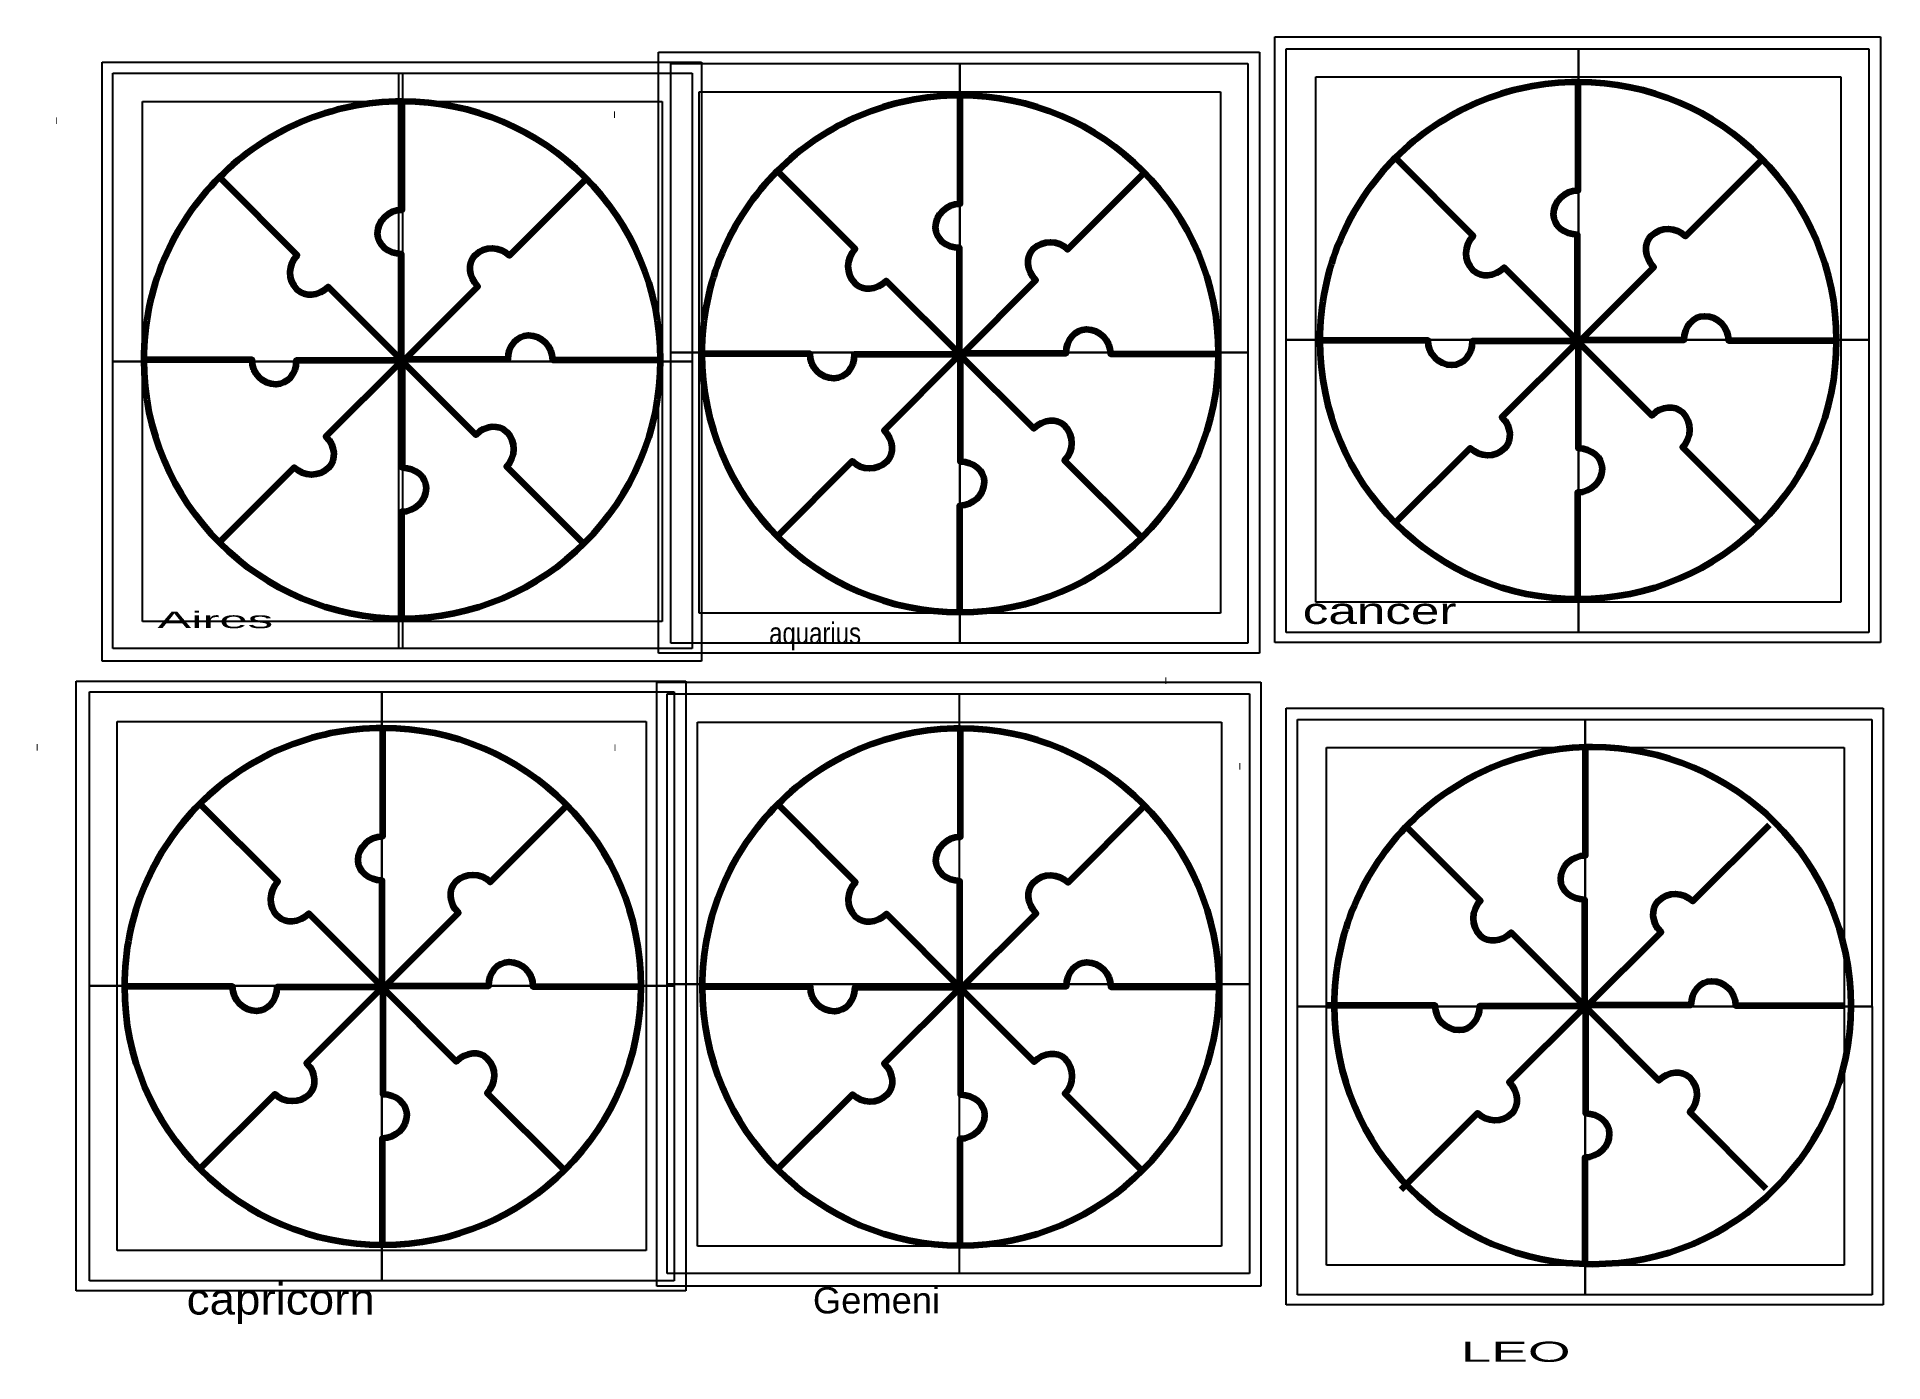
# Model space of a CAD drawing. Header units: inches. Extents: x -653 to 2868, y -2154 to 399.
# Drawn here: x -653 to 890, y -709 to 399 of the extents above; entities that cross this region are included whole.
import ezdxf

# ---------------------------------------------------------------- set-up
doc = ezdxf.new("R2010")
doc.units = ezdxf.units.IN
doc.header["$MEASUREMENT"] = 0
doc.layers.add('Layer 1', color=7, linetype='Continuous')
picture_1 = doc.add_image_def('image1.png', size_in_pixel=(2100, 2100))
picture_2 = doc.add_image_def('image2.png', size_in_pixel=(2100, 2100))
picture_3 = doc.add_image_def('image3.png', size_in_pixel=(1821, 1822))
picture_4 = doc.add_image_def('image4.png', size_in_pixel=(1015, 1006))
picture_5 = doc.add_image_def('image5.png', size_in_pixel=(1029, 1006))
picture_6 = doc.add_image_def('image6.png', size_in_pixel=(1015, 1011))
picture_7 = doc.add_image_def('image7.png', size_in_pixel=(1029, 1011))
picture_8 = doc.add_image_def('image8.png', size_in_pixel=(2100, 2100))
picture_9 = doc.add_image_def('image9.png', size_in_pixel=(2100, 2100))
picture_10 = doc.add_image_def('image10.png', size_in_pixel=(1821, 1822))
picture_11 = doc.add_image_def('image11.png', size_in_pixel=(1006, 1015))
picture_12 = doc.add_image_def('image12.png', size_in_pixel=(1014, 1015))
picture_13 = doc.add_image_def('image13.png', size_in_pixel=(1006, 1009))
picture_14 = doc.add_image_def('image14.png', size_in_pixel=(1014, 1009))
picture_15 = doc.add_image_def('image15.png', size_in_pixel=(2100, 2100))
picture_16 = doc.add_image_def('image16.png', size_in_pixel=(2100, 2100))
picture_17 = doc.add_image_def('image17.png', size_in_pixel=(1821, 1822))
picture_18 = doc.add_image_def('image18.png', size_in_pixel=(1006, 1015))
picture_19 = doc.add_image_def('image19.png', size_in_pixel=(1010, 1015))
picture_20 = doc.add_image_def('image20.png', size_in_pixel=(1006, 1010))
picture_21 = doc.add_image_def('image21.png', size_in_pixel=(1010, 1010))
picture_22 = doc.add_image_def('image22.png', size_in_pixel=(2100, 2100))
picture_23 = doc.add_image_def('image23.png', size_in_pixel=(2100, 2100))
picture_24 = doc.add_image_def('image24.png', size_in_pixel=(1821, 1822))
picture_25 = doc.add_image_def('image25.png', size_in_pixel=(1006, 1015))
picture_26 = doc.add_image_def('image26.png', size_in_pixel=(1007, 1015))
picture_27 = doc.add_image_def('image27.png', size_in_pixel=(1006, 1013))
picture_28 = doc.add_image_def('image28.png', size_in_pixel=(1007, 1013))
picture_29 = doc.add_image_def('image29.png', size_in_pixel=(2100, 2100))
picture_30 = doc.add_image_def('image30.png', size_in_pixel=(2100, 2100))
picture_31 = doc.add_image_def('image31.png', size_in_pixel=(1821, 1822))
picture_32 = doc.add_image_def('image32.png', size_in_pixel=(1015, 1006))
picture_33 = doc.add_image_def('image33.png', size_in_pixel=(1015, 1010))
picture_34 = doc.add_image_def('image34.png', size_in_pixel=(1009, 1006))
picture_35 = doc.add_image_def('image35.png', size_in_pixel=(1008, 1010))
picture_36 = doc.add_image_def('image36.png', size_in_pixel=(2100, 2100))
picture_37 = doc.add_image_def('image37.png', size_in_pixel=(2100, 2100))
picture_38 = doc.add_image_def('image38.png', size_in_pixel=(1821, 1822))
picture_39 = doc.add_image_def('image39.png', size_in_pixel=(1010, 1015))
picture_40 = doc.add_image_def('image40.png', size_in_pixel=(1008, 1010))
picture_41 = doc.add_image_def('image41.png', size_in_pixel=(1012, 1010))
picture_42 = doc.add_image_def('image42.png', size_in_pixel=(1012, 1015))

msp = doc.modelspace()

# ---------------------------------------------------------------- texts
at = {"layer": 'Layer 1', "color": 179, "true_color": 0x231f20, "attachment_point": 7}
for s, insert, char_height in [('\\fMyriad Pro|b0|i0|c0|p34;\\W1.45758;cancer ', (405, -92), 21.951), ('\\fMyriad Pro|b0|i0|c0|p34;\\W2.28304;Aires', (-552.3, -95.4), 13.906), ('\\fMyriad Pro|b0|i0|c0|p34;\\W0.838248;aquarius', (-41, -113.7), 17.869), ('\\fMyriad Pro|b0|i0|c0|p34;\\W1.09906;capricorn', (-527.8, -676.8), 26.01), ('\\fMyriad Pro|b0|i0|c0|p34;\\W1.03499;Gemeni', (-4.4, -668.3), 21.93), ('\\fMyriad Pro|b0|i0|c0|p34;\\W2.03574;LEO', (537, -708.7), 16.854)]:
    msp.add_mtext(s, dxfattribs=dict(at, insert=insert, char_height=char_height))

# ---------------------------------------------------------------- blocks, each defined once
blk = doc.blocks.new('block 2')
at = {"layer": 'Layer 1', "lineweight": 0}
blk.add_lwpolyline([(-598.4, 378), (-598.4, -122.8), (-97.6, -122.8), (-97.6, 378), (-598.4, 378)], dxfattribs=at)
at = {"layer": 'Layer 1'}
image = blk.add_image(picture_1, insert=(-598.4, -122.8), size_in_units=(500.8, 500.8), dxfattribs=at)
image = blk.add_image(picture_2, insert=(-598.4, -122.8), size_in_units=(500.8, 500.8), dxfattribs=at)
image = blk.add_image(picture_6, insert=(-589.6, 127.6), size_in_units=(242.1, 241.1), dxfattribs=at)
image = blk.add_image(picture_7, insert=(-350.6, 127.6), size_in_units=(245.4, 241.1), dxfattribs=at)
image = blk.add_image(picture_3, insert=(-564.6, -89.6), size_in_units=(434.3, 434.5), dxfattribs=at)
image = blk.add_image(picture_4, insert=(-589.6, -112.3), size_in_units=(242.1, 239.9), dxfattribs=at)
image = blk.add_image(picture_5, insert=(-350.6, -112.3), size_in_units=(245.4, 239.9), dxfattribs=at)
blk = doc.blocks.new('block 3')
at = {"layer": 'Layer 1', "lineweight": 0}
blk.add_lwpolyline([(381.7, 399), (381.7, -107.1), (887.9, -107.1), (887.9, 399), (381.7, 399)], dxfattribs=at)
at = {"layer": 'Layer 1'}
image = blk.add_image(picture_8, insert=(381.7, -107.1), size_in_units=(506.1, 506.1), dxfattribs=at)
image = blk.add_image(picture_9, insert=(381.7, -107.1), size_in_units=(506.1, 506.1), dxfattribs=at)
image = blk.add_image(picture_14, insert=(391.1, 145.9), size_in_units=(244.4, 243.2), dxfattribs=at)
image = blk.add_image(picture_13, insert=(635.5, 145.9), size_in_units=(242.5, 243.2), dxfattribs=at)
image = blk.add_image(picture_10, insert=(415.9, -73.6), size_in_units=(438.9, 439.1), dxfattribs=at)
image = blk.add_image(picture_12, insert=(391.1, -98.7), size_in_units=(244.4, 244.6), dxfattribs=at)
image = blk.add_image(picture_11, insert=(635.5, -98.7), size_in_units=(242.5, 244.6), dxfattribs=at)
blk = doc.blocks.new('block 4')
at = {"layer": 'Layer 1', "lineweight": 0}
blk.add_lwpolyline([(-133.5, 386.3), (-133.5, -116.1), (368.9, -116.1), (368.9, 386.3), (-133.5, 386.3)], dxfattribs=at)
at = {"layer": 'Layer 1'}
image = blk.add_image(picture_15, insert=(-133.5, -116.1), size_in_units=(502.4, 502.4), dxfattribs=at)
image = blk.add_image(picture_16, insert=(-133.5, -116.1), size_in_units=(502.4, 502.4), dxfattribs=at)
image = blk.add_image(picture_21, insert=(-123.2, 135.1), size_in_units=(241.6, 241.6), dxfattribs=at)
image = blk.add_image(picture_20, insert=(118.4, 135.1), size_in_units=(240.7, 241.6), dxfattribs=at)
image = blk.add_image(picture_17, insert=(-99.5, -82.8), size_in_units=(435.7, 435.9), dxfattribs=at)
image = blk.add_image(picture_19, insert=(-123.2, -107.7), size_in_units=(241.6, 242.8), dxfattribs=at)
image = blk.add_image(picture_18, insert=(118.4, -107.7), size_in_units=(240.7, 242.8), dxfattribs=at)
blk = doc.blocks.new('block 5')
at = {"layer": 'Layer 1', "lineweight": 0}
blk.add_lwpolyline([(-620.3, -139.4), (-620.3, -649.2), (-110.5, -649.2), (-110.5, -139.4), (-620.3, -139.4)], dxfattribs=at)
at = {"layer": 'Layer 1'}
image = blk.add_image(picture_22, insert=(-620.3, -649.2), size_in_units=(509.8, 509.8), dxfattribs=at)
image = blk.add_image(picture_23, insert=(-620.3, -649.2), size_in_units=(509.8, 509.8), dxfattribs=at)
image = blk.add_image(picture_28, insert=(-609.1, -394.3), size_in_units=(244.5, 245.9), dxfattribs=at)
image = blk.add_image(picture_27, insert=(-364.7, -394.3), size_in_units=(244.2, 245.9), dxfattribs=at)
image = blk.add_image(picture_24, insert=(-585.8, -615.4), size_in_units=(442.1, 442.3), dxfattribs=at)
image = blk.add_image(picture_26, insert=(-609.1, -640.7), size_in_units=(244.5, 246.4), dxfattribs=at)
image = blk.add_image(picture_25, insert=(-364.7, -640.7), size_in_units=(244.2, 246.4), dxfattribs=at)
blk = doc.blocks.new('block 6')
at = {"layer": 'Layer 1', "lineweight": 0}
blk.add_lwpolyline([(-135, -140.4), (-135, -645.2), (369.9, -645.2), (369.9, -140.4), (-135, -140.4)], dxfattribs=at)
at = {"layer": 'Layer 1'}
image = blk.add_image(picture_29, insert=(-135, -645.2), size_in_units=(504.9, 504.9), dxfattribs=at)
image = blk.add_image(picture_30, insert=(-135, -645.2), size_in_units=(504.9, 504.9), dxfattribs=at)
image = blk.add_image(picture_33, insert=(-126.1, -392.8), size_in_units=(244, 242.8), dxfattribs=at)
image = blk.add_image(picture_35, insert=(118.2, -392.8), size_in_units=(242.3, 242.8), dxfattribs=at)
image = blk.add_image(picture_31, insert=(-100.8, -611.8), size_in_units=(437.8, 438), dxfattribs=at)
image = blk.add_image(picture_32, insert=(-126.1, -634.7), size_in_units=(244, 241.9), dxfattribs=at)
image = blk.add_image(picture_34, insert=(118, -634.7), size_in_units=(242.6, 241.9), dxfattribs=at)
blk = doc.blocks.new('block 7')
at = {"layer": 'Layer 1', "lineweight": 0}
blk.add_lwpolyline([(391.2, -162), (391.2, -660.8), (890, -660.8), (890, -162), (391.2, -162)], dxfattribs=at)
at = {"layer": 'Layer 1'}
image = blk.add_image(picture_36, insert=(391.2, -660.8), size_in_units=(498.8, 498.8), dxfattribs=at)
image = blk.add_image(picture_37, insert=(391.2, -660.8), size_in_units=(498.8, 498.8), dxfattribs=at)
image = blk.add_image(picture_41, insert=(400.7, -411.4), size_in_units=(240.4, 239.9), dxfattribs=at)
image = blk.add_image(picture_40, insert=(641.1, -411.4), size_in_units=(239.4, 239.9), dxfattribs=at)
image = blk.add_image(picture_38, insert=(424.9, -627.8), size_in_units=(432.5, 432.7), dxfattribs=at)
image = blk.add_image(picture_42, insert=(400.7, -652.5), size_in_units=(240.4, 241.1), dxfattribs=at)
image = blk.add_image(picture_39, insert=(641.1, -652.5), size_in_units=(239.9, 241.1), dxfattribs=at)

# ---------------------------------------------------------------- linework, layer by layer
at = {"layer": 'Layer 1', "color": 179, "lineweight": 158, "true_color": 0x231f20}
for points in [[(-636.7, 329), (-636.2, 329)], [(-170.4, 334.1), (-169.9, 334.1)], [(290.3, -139), (290.8, -139)], [(-653, -194.7), (-652.5, -194.7)], [(-170.1, -195.1), (-169.6, -195.1)], [(352.1, -210.7), (352.6, -210.7)]]:
    msp.add_lwpolyline(points, dxfattribs=at)
for points, knots in [([(851.2, 145.2), (851.2, 25.9), (754.5, -70.8), (635.2, -70.8), (515.9, -70.8), (419.2, 25.9), (419.2, 145.2), (419.2, 204.7), (443.3, 258.7), (482.3, 297.8), (521.4, 336.9), (575.5, 361.2), (635.2, 361.2), (754.5, 361.2), (851.2, 264.5), (851.2, 145.2)], [0, 0, 0, 0, 1, 1, 1, 2, 2, 2, 3, 3, 3, 4, 4, 4, 5, 5, 5, 5]), ([(483.5, 296.8), (483.5, 296.8), (547.5, 232.8), (547.5, 232.8), (539.5, 224.8), (539.3, 211.9), (547.1, 204.1), (553.8, 197.5), (565.5, 198.4), (573.3, 206.3), (573.3, 206.3), (635.9, 143.7), (635.9, 143.7), (635.9, 143.7), (634.6, 145.2), (634.6, 145.2), (634.6, 145.2), (634.6, 233.7), (634.6, 233.7), (623.6, 233.7), (614.6, 241.3), (614.6, 250.7), (614.6, 261.7), (623.8, 270.7), (635.2, 270.7), (635.2, 270.7), (635.2, 361.2), (635.2, 361.2)], [0, 0, 0, 0, 1, 1, 1, 2, 2, 2, 3, 3, 3, 4, 4, 4, 5, 5, 5, 6, 6, 6, 7, 7, 7, 8, 8, 8, 9, 9, 9, 9]), ([(-131.7, 129), (-131.7, 9.7), (-228.4, -87), (-347.7, -87), (-467, -87), (-563.7, 9.7), (-563.7, 129), (-563.7, 188.6), (-539.6, 242.5), (-500.6, 281.6), (-461.5, 320.8), (-407.4, 345), (-347.7, 345), (-228.4, 345), (-131.7, 248.3), (-131.7, 129)], [0, 0, 0, 0, 1, 1, 1, 2, 2, 2, 3, 3, 3, 4, 4, 4, 5, 5, 5, 5]), ([(-499.4, 280.7), (-499.4, 280.7), (-435.4, 216.7), (-435.4, 216.7), (-443.4, 208.6), (-443.6, 195.8), (-435.8, 188), (-429.1, 181.4), (-417.4, 182.3), (-409.6, 190.1), (-409.6, 190.1), (-347, 127.5), (-347, 127.5), (-347, 127.5), (-348.2, 129), (-348.2, 129), (-348.2, 129), (-348.2, 217.5), (-348.2, 217.5), (-359.3, 217.5), (-368.2, 225.1), (-368.2, 234.5), (-368.2, 245.6), (-359, 254.5), (-347.7, 254.5), (-347.7, 254.5), (-347.7, 345), (-347.7, 345)], [0, 0, 0, 0, 1, 1, 1, 2, 2, 2, 3, 3, 3, 4, 4, 4, 5, 5, 5, 6, 6, 6, 7, 7, 7, 8, 8, 8, 9, 9, 9, 9]), ([(334.7, 134.1), (334.7, 14.9), (238, -81.9), (118.7, -81.9), (-0.6, -81.9), (-97.3, 14.9), (-97.3, 134.1), (-97.3, 193.7), (-73.2, 247.7), (-34.2, 286.7), (4.9, 325.9), (59, 350.1), (118.7, 350.1), (238, 350.1), (334.7, 253.4), (334.7, 134.1)], [0, 0, 0, 0, 1, 1, 1, 2, 2, 2, 3, 3, 3, 4, 4, 4, 5, 5, 5, 5]), ([(-33, 285.8), (-33, 285.8), (31, 221.8), (31, 221.8), (23, 213.7), (22.8, 200.9), (30.6, 193.1), (37.3, 186.5), (49, 187.4), (56.8, 195.2), (56.8, 195.2), (119.4, 132.6), (119.4, 132.6), (119.4, 132.6), (118.1, 134.1), (118.1, 134.1), (118.1, 134.1), (118.1, 222.6), (118.1, 222.6), (107.1, 222.6), (98.1, 230.2), (98.1, 239.6), (98.1, 250.7), (107.3, 259.6), (118.7, 259.6), (118.7, 259.6), (118.7, 350.1), (118.7, 350.1)], [0, 0, 0, 0, 1, 1, 1, 2, 2, 2, 3, 3, 3, 4, 4, 4, 5, 5, 5, 6, 6, 6, 7, 7, 7, 8, 8, 8, 9, 9, 9, 9]), ([(635.9, 144.1), (635.9, 144.1), (698.4, 206.6), (698.4, 206.6), (690.6, 214.5), (689.7, 226.2), (696.3, 232.8), (704.1, 240.6), (717, 240.4), (725, 232.4), (725, 232.4), (789, 296.4), (789, 296.4)], [0, 0, 0, 0, 1, 1, 1, 2, 2, 2, 3, 3, 3, 4, 4, 4, 4]), ([(-347, 127.9), (-347, 127.9), (-284.4, 190.5), (-284.4, 190.5), (-292.3, 198.3), (-293.2, 210), (-286.6, 216.7), (-278.7, 224.5), (-265.9, 224.3), (-257.9, 216.3), (-257.9, 216.3), (-193.9, 280.3), (-193.9, 280.3)], [0, 0, 0, 0, 1, 1, 1, 2, 2, 2, 3, 3, 3, 4, 4, 4, 4]), ([(119.4, 133), (119.4, 133), (182, 195.6), (182, 195.6), (174.1, 203.4), (173.2, 215.1), (179.8, 221.8), (187.7, 229.6), (200.5, 229.4), (208.5, 221.4), (208.5, 221.4), (272.5, 285.4), (272.5, 285.4)], [0, 0, 0, 0, 1, 1, 1, 2, 2, 2, 3, 3, 3, 4, 4, 4, 4]), ([(118.7, 134.7), (118.7, 134.7), (207.2, 134.7), (207.2, 134.7), (207.2, 145.8), (214.8, 154.7), (224.2, 154.7), (235.3, 154.7), (244.2, 145.5), (244.2, 134.1), (244.2, 134.1), (334.7, 134.1), (334.7, 134.1)], [0, 0, 0, 0, 1, 1, 1, 2, 2, 2, 3, 3, 3, 4, 4, 4, 4]), ([(635.2, 145.7), (635.2, 145.7), (723.7, 145.7), (723.7, 145.7), (723.7, 156.8), (731.3, 165.7), (740.7, 165.7), (751.7, 165.7), (760.7, 156.5), (760.7, 145.2), (760.7, 145.2), (851.2, 145.2), (851.2, 145.2)], [0, 0, 0, 0, 1, 1, 1, 2, 2, 2, 3, 3, 3, 4, 4, 4, 4]), ([(-347.7, 129.6), (-347.7, 129.6), (-259.2, 129.6), (-259.2, 129.6), (-259.2, 140.6), (-251.6, 149.6), (-242.2, 149.6), (-231.1, 149.6), (-222.2, 140.4), (-222.2, 129), (-222.2, 129), (-131.7, 129), (-131.7, 129)], [0, 0, 0, 0, 1, 1, 1, 2, 2, 2, 3, 3, 3, 4, 4, 4, 4]), ([(635.2, 144.6), (635.2, 144.6), (546.7, 144.6), (546.7, 144.6), (546.7, 133.6), (539.1, 124.6), (529.7, 124.6), (518.6, 124.6), (509.7, 133.8), (509.7, 145.2), (509.7, 145.2), (419.2, 145.2), (419.2, 145.2)], [0, 0, 0, 0, 1, 1, 1, 2, 2, 2, 3, 3, 3, 4, 4, 4, 4]), ([(634.1, 143.7), (634.1, 143.7), (571.5, 81.1), (571.5, 81.1), (579.3, 73.3), (580.2, 61.6), (573.6, 54.9), (565.8, 47.1), (553, 47.3), (544.9, 55.3), (544.9, 55.3), (480.9, -8.7), (480.9, -8.7)], [0, 0, 0, 0, 1, 1, 1, 2, 2, 2, 3, 3, 3, 4, 4, 4, 4]), ([(786.4, -8), (786.4, -8), (722.4, 56), (722.4, 56), (730.4, 64.1), (730.6, 76.9), (722.8, 84.7), (716.2, 91.4), (704.5, 90.4), (696.6, 82.6), (696.6, 82.6), (634.1, 145.2), (634.1, 145.2), (634.1, 145.2), (635.2, 143.7), (635.2, 143.7), (635.2, 143.7), (635.2, 55.2), (635.2, 55.2), (646.2, 55.2), (655.2, 47.6), (655.2, 38.2), (655.2, 27.1), (646, 18.2), (634.6, 18.2), (634.6, 18.2), (634.6, -72.3), (634.6, -72.3)], [0, 0, 0, 0, 1, 1, 1, 2, 2, 2, 3, 3, 3, 4, 4, 4, 5, 5, 5, 6, 6, 6, 7, 7, 7, 8, 8, 8, 9, 9, 9, 9]), ([(-347.7, 128.5), (-347.7, 128.5), (-436.2, 128.5), (-436.2, 128.5), (-436.2, 117.4), (-443.8, 108.5), (-453.2, 108.5), (-464.2, 108.5), (-473.2, 117.7), (-473.2, 129), (-473.2, 129), (-563.7, 129), (-563.7, 129)], [0, 0, 0, 0, 1, 1, 1, 2, 2, 2, 3, 3, 3, 4, 4, 4, 4]), ([(-348.8, 127.5), (-348.8, 127.5), (-411.4, 65), (-411.4, 65), (-403.6, 57.1), (-402.6, 45.4), (-409.3, 38.8), (-417.1, 31), (-429.9, 31.2), (-437.9, 39.2), (-437.9, 39.2), (-501.9, -24.8), (-501.9, -24.8)], [0, 0, 0, 0, 1, 1, 1, 2, 2, 2, 3, 3, 3, 4, 4, 4, 4]), ([(-196.5, -24.1), (-196.5, -24.1), (-260.5, 39.9), (-260.5, 39.9), (-252.4, 47.9), (-252.3, 60.8), (-260.1, 68.6), (-266.7, 75.2), (-278.4, 74.3), (-286.2, 66.5), (-286.2, 66.5), (-348.8, 129), (-348.8, 129), (-348.8, 129), (-347.7, 127.5), (-347.7, 127.5), (-347.7, 127.5), (-347.7, 39), (-347.7, 39), (-336.6, 39), (-327.7, 31.4), (-327.7, 22), (-327.7, 11), (-336.9, 2), (-348.2, 2), (-348.2, 2), (-348.2, -88.5), (-348.2, -88.5)], [0, 0, 0, 0, 1, 1, 1, 2, 2, 2, 3, 3, 3, 4, 4, 4, 5, 5, 5, 6, 6, 6, 7, 7, 7, 8, 8, 8, 9, 9, 9, 9]), ([(118.7, 133.6), (118.7, 133.6), (30.2, 133.6), (30.2, 133.6), (30.2, 122.5), (22.6, 113.6), (13.2, 113.6), (2.1, 113.6), (-6.8, 122.8), (-6.8, 134.1), (-6.8, 134.1), (-97.3, 134.1), (-97.3, 134.1)], [0, 0, 0, 0, 1, 1, 1, 2, 2, 2, 3, 3, 3, 4, 4, 4, 4]), ([(117.6, 132.6), (117.6, 132.6), (55, 70.1), (55, 70.1), (62.8, 62.3), (63.8, 50.5), (57.1, 43.9), (49.3, 36.1), (36.5, 36.3), (28.4, 44.3), (28.4, 44.3), (-35.5, -19.7), (-35.5, -19.7)], [0, 0, 0, 0, 1, 1, 1, 2, 2, 2, 3, 3, 3, 4, 4, 4, 4]), ([(269.9, -19), (269.9, -19), (205.9, 45), (205.9, 45), (214, 53), (214.1, 65.9), (206.3, 73.7), (199.7, 80.3), (188, 79.4), (180.2, 71.6), (180.2, 71.6), (117.6, 134.1), (117.6, 134.1), (117.6, 134.1), (118.7, 132.6), (118.7, 132.6), (118.7, 132.6), (118.7, 44.1), (118.7, 44.1), (129.8, 44.1), (138.7, 36.5), (138.7, 27.1), (138.7, 16.1), (129.5, 7.1), (118.1, 7.1), (118.1, 7.1), (118.1, -83.4), (118.1, -83.4)], [0, 0, 0, 0, 1, 1, 1, 2, 2, 2, 3, 3, 3, 4, 4, 4, 5, 5, 5, 6, 6, 6, 7, 7, 7, 8, 8, 8, 9, 9, 9, 9]), ([(-147.9, -394.7), (-147.9, -514), (-244.6, -610.7), (-363.9, -610.7), (-483.2, -610.7), (-579.9, -514), (-579.9, -394.7), (-579.9, -335.2), (-555.8, -281.2), (-516.8, -242.1), (-477.7, -203), (-423.6, -178.7), (-363.9, -178.7), (-244.6, -178.7), (-147.9, -275.4), (-147.9, -394.7)], [0, 0, 0, 0, 1, 1, 1, 2, 2, 2, 3, 3, 3, 4, 4, 4, 5, 5, 5, 5]), ([(-515.6, -243.1), (-515.6, -243.1), (-451.6, -307.1), (-451.6, -307.1), (-459.6, -315.1), (-459.8, -328), (-452, -335.8), (-445.3, -342.4), (-433.6, -341.5), (-425.8, -333.6), (-425.8, -333.6), (-363.2, -396.2), (-363.2, -396.2), (-363.2, -396.2), (-364.5, -394.7), (-364.5, -394.7), (-364.5, -394.7), (-364.5, -306.2), (-364.5, -306.2), (-375.5, -306.2), (-384.5, -298.6), (-384.5, -289.2), (-384.5, -278.2), (-375.3, -269.2), (-363.9, -269.2), (-363.9, -269.2), (-363.9, -178.7), (-363.9, -178.7)], [0, 0, 0, 0, 1, 1, 1, 2, 2, 2, 3, 3, 3, 4, 4, 4, 5, 5, 5, 6, 6, 6, 7, 7, 7, 8, 8, 8, 9, 9, 9, 9]), ([(335, -395.1), (335, -514.4), (238.2, -611.1), (119, -611.1), (-0.3, -611.1), (-97, -514.4), (-97, -395.1), (-97, -335.5), (-72.9, -281.6), (-33.9, -242.5), (5.2, -203.3), (59.2, -179.1), (119, -179.1), (238.2, -179.1), (335, -275.8), (335, -395.1)], [0, 0, 0, 0, 1, 1, 1, 2, 2, 2, 3, 3, 3, 4, 4, 4, 5, 5, 5, 5]), ([(-32.7, -243.5), (-32.7, -243.5), (31.3, -307.5), (31.3, -307.5), (23.2, -315.5), (23.1, -328.3), (30.9, -336.1), (37.5, -342.8), (49.2, -341.8), (57.1, -334), (57.1, -334), (119.6, -396.6), (119.6, -396.6), (119.6, -396.6), (118.4, -395.1), (118.4, -395.1), (118.4, -395.1), (118.4, -306.6), (118.4, -306.6), (107.3, -306.6), (98.4, -299), (98.4, -289.6), (98.4, -278.5), (107.6, -269.6), (119, -269.6), (119, -269.6), (119, -179.1), (119, -179.1)], [0, 0, 0, 0, 1, 1, 1, 2, 2, 2, 3, 3, 3, 4, 4, 4, 5, 5, 5, 6, 6, 6, 7, 7, 7, 8, 8, 8, 9, 9, 9, 9]), ([(863.2, -410.7), (863.2, -530), (766.5, -626.7), (647.2, -626.7), (527.9, -626.7), (431.2, -530), (431.2, -410.7), (431.2, -351.2), (455.3, -297.2), (494.3, -258.1), (533.4, -219), (587.5, -194.7), (647.2, -194.7), (766.5, -194.7), (863.2, -291.4), (863.2, -410.7)], [0, 0, 0, 0, 1, 1, 1, 2, 2, 2, 3, 3, 3, 4, 4, 4, 5, 5, 5, 5]), ([(489.5, -259.1), (489.5, -259.1), (553.5, -323.1), (553.5, -323.1), (545.5, -331.1), (545.3, -344), (553.1, -351.8), (559.8, -358.4), (571.5, -357.5), (579.3, -349.6), (579.3, -349.6), (641.9, -412.2), (641.9, -412.2), (641.9, -412.2), (640.6, -410.7), (640.6, -410.7), (640.6, -410.7), (640.6, -322.2), (640.6, -322.2), (629.6, -322.2), (620.6, -314.6), (620.6, -305.2), (620.6, -294.2), (629.8, -285.2), (641.2, -285.2), (641.2, -285.2), (641.2, -194.7), (641.2, -194.7)], [0, 0, 0, 0, 1, 1, 1, 2, 2, 2, 3, 3, 3, 4, 4, 4, 5, 5, 5, 6, 6, 6, 7, 7, 7, 8, 8, 8, 9, 9, 9, 9]), ([(-363.2, -395.8), (-363.2, -395.8), (-300.7, -333.3), (-300.7, -333.3), (-308.5, -325.4), (-309.4, -313.7), (-302.8, -307.1), (-295, -299.3), (-282.1, -299.4), (-274.1, -307.5), (-274.1, -307.5), (-210.1, -243.5), (-210.1, -243.5)], [0, 0, 0, 0, 1, 1, 1, 2, 2, 2, 3, 3, 3, 4, 4, 4, 4]), ([(119.6, -396.2), (119.6, -396.2), (182.2, -333.6), (182.2, -333.6), (174.4, -325.8), (173.4, -314.1), (180.1, -307.5), (187.9, -299.6), (200.7, -299.8), (208.8, -307.8), (208.8, -307.8), (272.8, -243.8), (272.8, -243.8)], [0, 0, 0, 0, 1, 1, 1, 2, 2, 2, 3, 3, 3, 4, 4, 4, 4]), ([(641.9, -411.8), (641.9, -411.8), (704.4, -349.3), (704.4, -349.3), (696.6, -341.4), (695.7, -329.7), (702.3, -323.1), (710.1, -315.3), (723, -315.4), (731, -323.5), (731, -323.5), (795, -259.5), (795, -259.5)], [0, 0, 0, 0, 1, 1, 1, 2, 2, 2, 3, 3, 3, 4, 4, 4, 4]), ([(-363.9, -394.2), (-363.9, -394.2), (-275.4, -394.2), (-275.4, -394.2), (-275.4, -383.1), (-267.8, -374.2), (-258.4, -374.2), (-247.4, -374.2), (-238.4, -383.4), (-238.4, -394.7), (-238.4, -394.7), (-147.9, -394.7), (-147.9, -394.7)], [0, 0, 0, 0, 1, 1, 1, 2, 2, 2, 3, 3, 3, 4, 4, 4, 4]), ([(119, -394.5), (119, -394.5), (207.5, -394.5), (207.5, -394.5), (207.5, -383.5), (215.1, -374.5), (224.5, -374.5), (235.5, -374.5), (244.5, -383.7), (244.5, -395.1), (244.5, -395.1), (335, -395.1), (335, -395.1)], [0, 0, 0, 0, 1, 1, 1, 2, 2, 2, 3, 3, 3, 4, 4, 4, 4]), ([(-363.9, -395.3), (-363.9, -395.3), (-452.4, -395.3), (-452.4, -395.3), (-452.4, -406.3), (-460, -415.3), (-469.4, -415.3), (-480.5, -415.3), (-489.4, -406.1), (-489.4, -394.7), (-489.4, -394.7), (-579.9, -394.7), (-579.9, -394.7)], [0, 0, 0, 0, 1, 1, 1, 2, 2, 2, 3, 3, 3, 4, 4, 4, 4]), ([(-365, -396.2), (-365, -396.2), (-427.6, -458.8), (-427.6, -458.8), (-419.8, -466.6), (-418.9, -478.3), (-425.5, -485), (-433.3, -492.8), (-446.1, -492.6), (-454.2, -484.6), (-454.2, -484.6), (-518.2, -548.6), (-518.2, -548.6)], [0, 0, 0, 0, 1, 1, 1, 2, 2, 2, 3, 3, 3, 4, 4, 4, 4]), ([(-212.7, -547.8), (-212.7, -547.8), (-276.7, -483.9), (-276.7, -483.9), (-268.7, -475.8), (-268.5, -463), (-276.3, -455.2), (-282.9, -448.5), (-294.6, -449.5), (-302.5, -457.3), (-302.5, -457.3), (-365, -394.7), (-365, -394.7), (-365, -394.7), (-363.9, -396.2), (-363.9, -396.2), (-363.9, -396.2), (-363.9, -484.7), (-363.9, -484.7), (-352.9, -484.7), (-343.9, -492.3), (-343.9, -501.7), (-343.9, -512.8), (-353.1, -521.7), (-364.5, -521.7), (-364.5, -521.7), (-364.5, -612.2), (-364.5, -612.2)], [0, 0, 0, 0, 1, 1, 1, 2, 2, 2, 3, 3, 3, 4, 4, 4, 5, 5, 5, 6, 6, 6, 7, 7, 7, 8, 8, 8, 9, 9, 9, 9]), ([(119, -395.6), (119, -395.6), (30.5, -395.6), (30.5, -395.6), (30.5, -406.7), (22.8, -415.6), (13.5, -415.6), (2.4, -415.6), (-6.5, -406.4), (-6.5, -395.1), (-6.5, -395.1), (-97, -395.1), (-97, -395.1)], [0, 0, 0, 0, 1, 1, 1, 2, 2, 2, 3, 3, 3, 4, 4, 4, 4]), ([(117.8, -396.6), (117.8, -396.6), (55.2, -459.2), (55.2, -459.2), (63.1, -467), (64, -478.7), (57.4, -485.3), (49.6, -493.1), (36.7, -493), (28.7, -484.9), (28.7, -484.9), (-35.3, -548.9), (-35.3, -548.9)], [0, 0, 0, 0, 1, 1, 1, 2, 2, 2, 3, 3, 3, 4, 4, 4, 4]), ([(270.2, -548.2), (270.2, -548.2), (206.2, -484.2), (206.2, -484.2), (214.2, -476.2), (214.4, -463.4), (206.6, -455.5), (199.9, -448.9), (188.2, -449.8), (180.4, -457.7), (180.4, -457.7), (117.8, -395.1), (117.8, -395.1), (117.8, -395.1), (119, -396.6), (119, -396.6), (119, -396.6), (119, -485.1), (119, -485.1), (130, -485.1), (139, -492.7), (139, -502.1), (139, -513.1), (129.8, -522.1), (118.4, -522.1), (118.4, -522.1), (118.4, -612.6), (118.4, -612.6)], [0, 0, 0, 0, 1, 1, 1, 2, 2, 2, 3, 3, 3, 4, 4, 4, 5, 5, 5, 6, 6, 6, 7, 7, 7, 8, 8, 8, 9, 9, 9, 9]), ([(641.2, -410.2), (641.2, -410.2), (729.7, -410.2), (729.7, -410.2), (729.7, -399.1), (737.3, -390.2), (746.7, -390.2), (757.7, -390.2), (766.7, -399.4), (766.7, -410.7), (766.7, -410.7), (857.2, -410.7), (857.2, -410.7)], [0, 0, 0, 0, 1, 1, 1, 2, 2, 2, 3, 3, 3, 4, 4, 4, 4]), ([(641.2, -411.3), (641.2, -411.3), (552.7, -411.3), (552.7, -411.3), (552.7, -422.3), (545.1, -431.3), (535.7, -431.3), (524.6, -431.3), (515.7, -422.1), (515.7, -410.7), (515.7, -410.7), (425.2, -410.7), (425.2, -410.7)], [0, 0, 0, 0, 1, 1, 1, 2, 2, 2, 3, 3, 3, 4, 4, 4, 4]), ([(640.1, -412.2), (640.1, -412.2), (577.5, -474.8), (577.5, -474.8), (585.3, -482.6), (586.2, -494.3), (579.6, -501), (571.8, -508.8), (559, -508.6), (550.9, -500.6), (550.9, -500.6), (486.9, -564.6), (486.9, -564.6)], [0, 0, 0, 0, 1, 1, 1, 2, 2, 2, 3, 3, 3, 4, 4, 4, 4]), ([(792.4, -563.8), (792.4, -563.8), (728.4, -499.9), (728.4, -499.9), (736.4, -491.8), (736.6, -479), (728.8, -471.2), (722.2, -464.5), (710.5, -465.5), (702.6, -473.3), (702.6, -473.3), (640.1, -410.7), (640.1, -410.7), (640.1, -410.7), (641.2, -412.2), (641.2, -412.2), (641.2, -412.2), (641.2, -500.7), (641.2, -500.7), (652.2, -500.7), (661.2, -508.3), (661.2, -517.7), (661.2, -528.8), (652, -537.7), (640.6, -537.7), (640.6, -537.7), (640.6, -628.2), (640.6, -628.2)], [0, 0, 0, 0, 1, 1, 1, 2, 2, 2, 3, 3, 3, 4, 4, 4, 5, 5, 5, 6, 6, 6, 7, 7, 7, 8, 8, 8, 9, 9, 9, 9])]:
    msp.add_open_spline(points, degree=3, knots=knots, dxfattribs=at)

# ---------------------------------------------------------------- block references
at = {"layer": 'Layer 1'}
for name in ['block 4', 'block 3', 'block 2', 'block 5', 'block 6', 'block 7']:
    msp.add_blockref(name, (0, 0), dxfattribs=at)

msp.set_redraw_order([(e.dxf.handle, doc.entitydb.next_handle()) for e in msp.query("TEXT MTEXT ATTDEF DIMENSION ARC_DIMENSION")])  # texts and dimensions are drawn at this point

doc.saveas('drawing.dxf')
